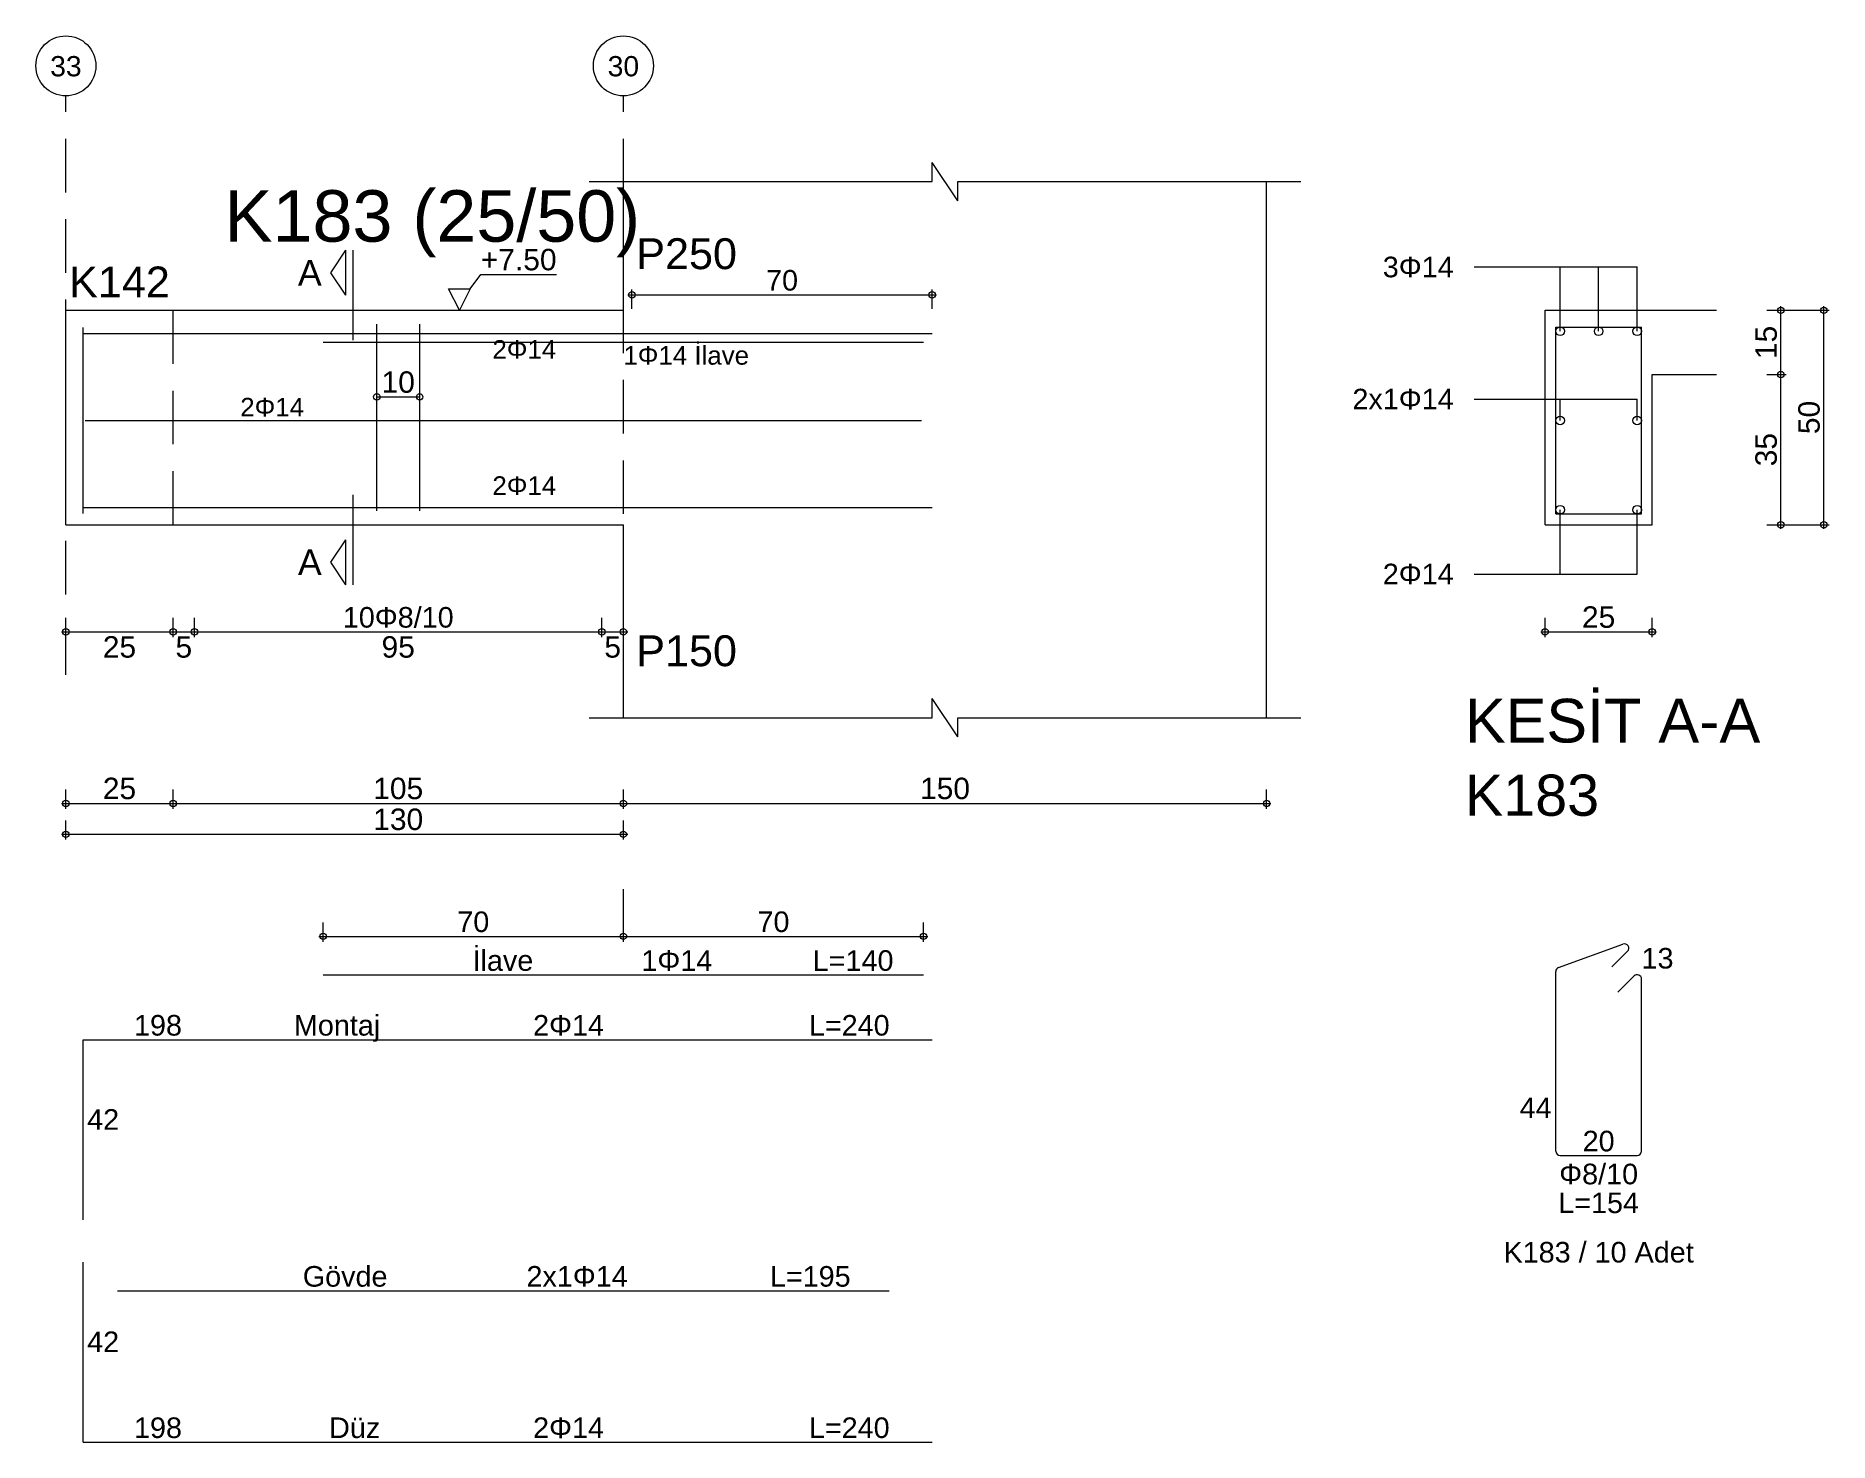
# Model space of a CAD drawing. Header units: millimetres. Extents: x 23801 to 80069, y 9628 to 14137.
# Drawn here: x 45522 to 46150, y 9701 to 10193 of the extents above; entities that cross this region are included whole.
import ezdxf

# ---------------------------------------------------------------- set-up
doc = ezdxf.new("R2010")
doc.units = ezdxf.units.MM
doc.linetypes.add('DASHDOT2', pattern=[12.7, 6.35, -3.175, 0, -3.175])
doc.linetypes.add('DASHED4', pattern=[18.75, 12.5, -6.25])
doc.layers.add('aks', color=251, linetype='DASHDOT2', lineweight=35)
for name, color, linetype in [('Donatı Topl. Uzun. Yazısı', 7, 'Continuous'), ('Donatı Uz. Yazısı', 7, 'Continuous'), ('Donatı Yazısı', 7, 'Continuous'), ('Donatı Çizgisi', 7, 'Continuous'), ('Kiriş', 7, 'Continuous'), ('Standart', 7, 'Continuous'), ('Ölçülendirme', 7, 'Continuous')]:
    doc.layers.add(name, color=color, linetype=linetype)
doc.styles.add('arial_1_18', font='arial.ttf', dxfattribs={"height": 0.2})

# ---------------------------------------------------------------- blocks, each defined once
blk = doc.blocks.new('IDE475Entity7443')
at = {"layer": 'aks', "color": 30, "linetype": 'DASHED4', "lineweight": 5}
for points in [[(23631.27, 1648.65), (23631.27, 1783.65)], [(23761.27, 1648.65), (23761.27, 1783.65)], [(23761.27, 1587.65), (23761.27, 1598.65)]]:
    blk.add_lwpolyline(points, dxfattribs=at)
at = {"layer": 'aks', "color": 1, "linetype": 'Continuous', "lineweight": 5}
for centre in [(23631.27, 1790.65), (23761.27, 1790.65)]:
    blk.add_circle(centre, 7, dxfattribs=at)
at = {"layer": 'Donatı Çizgisi', "color": 5, "linetype": 'Continuous', "lineweight": 5}
for points in [[(23635.27, 1686.25), (23635.27, 1729.65)], [(23635.27, 1728.25), (23833.27, 1728.25)], [(23703.77, 1686.85), (23703.77, 1730.45)], [(23713.77, 1686.85), (23713.77, 1730.45)], [(23978.69, 1686.15), (23978.69, 1729.75)], [(23978.69, 1729.75), (23998.69, 1729.75)], [(23998.69, 1686.15), (23998.69, 1729.75)], [(23691.27, 1726.25), (23831.27, 1726.25)], [(23635.77, 1707.95), (23830.77, 1707.95)], [(23635.27, 1687.65), (23833.27, 1687.65)], [(23978.69, 1686.15), (23998.69, 1686.15)], [(23979.36, 1580.39), (23994.36, 1585.86)], [(23991.79, 1580.54), (23995.43, 1584.18)], [(23691.27, 1578.65), (23831.27, 1578.65)], [(23978.69, 1537.57), (23978.69, 1579.44)], [(23993.17, 1574.63), (23996.94, 1578.41)], [(23998.69, 1537.57), (23998.69, 1577.69)], [(23635.27, 1521.55), (23635.27, 1563.55)], [(23635.27, 1563.55), (23833.27, 1563.55)], [(23979.71, 1536.55), (23997.67, 1536.55)], [(23635.27, 1469.7), (23635.27, 1511.7)], [(23643.27, 1505), (23823.27, 1505)], [(23635.27, 1469.7), (23833.27, 1469.7)]]:
    blk.add_lwpolyline(points, dxfattribs=at)
for centre in [(23979.69, 1728.75), (23988.69, 1728.75), (23997.69, 1728.75), (23979.69, 1707.95), (23997.69, 1707.95), (23979.69, 1687.15), (23997.69, 1687.15)]:
    blk.add_circle(centre, 1, dxfattribs=at)
for centre, start, end in [((23994.71, 1584.9), 315, 110), ((23979.71, 1579.44), 110, 180), ((23997.67, 1577.69), 0, 135), ((23979.71, 1537.57), 180, 270), ((23997.67, 1537.57), 270, 0)]:
    blk.add_arc(centre, 1.02, start, end, dxfattribs=at)
at = {"layer": 'Kiriş', "color": 1, "linetype": 'Continuous', "lineweight": 5}
for points in [[(23833.27, 1763.65), (23833.27, 1768.15)], [(23839.27, 1759.15), (23833.27, 1768.15)], [(23753.27, 1763.65), (23833.27, 1763.65)], [(23761.27, 1733.65), (23761.27, 1763.65)], [(23839.27, 1759.15), (23839.27, 1763.65)], [(23839.27, 1763.65), (23919.27, 1763.65)], [(23911.27, 1638.65), (23911.27, 1763.65)], [(23631.27, 1683.65), (23631.27, 1733.65)], [(23631.27, 1733.65), (23761.27, 1733.65)], [(23976.19, 1683.65), (23976.19, 1733.65)], [(23976.19, 1733.65), (24016.19, 1733.65)], [(24001.19, 1718.65), (24016.19, 1718.65)], [(24001.19, 1683.65), (24001.19, 1718.65)], [(23631.27, 1683.65), (23761.27, 1683.65)], [(23761.27, 1638.65), (23761.27, 1683.65)], [(23976.19, 1683.65), (24001.19, 1683.65)], [(23839.27, 1634.15), (23833.27, 1643.15)], [(23833.27, 1638.65), (23833.27, 1643.15)], [(23753.27, 1638.65), (23833.27, 1638.65)], [(23839.27, 1638.65), (23919.27, 1638.65)], [(23839.27, 1634.15), (23839.27, 1638.65)]]:
    blk.add_lwpolyline(points, dxfattribs=at)
at = {"layer": 'Kiriş', "color": 1, "linetype": 'DASHED4', "lineweight": 5}
for points in [[(23631.27, 1683.65), (23631.27, 1733.65)], [(23656.27, 1683.65), (23656.27, 1733.65)]]:
    blk.add_lwpolyline(points, dxfattribs=at)
at = {"layer": 'Ölçülendirme', "color": 1, "linetype": 'Continuous', "lineweight": 5}
for points in [[(23693.02, 1742.4), (23696.52, 1747.65)], [(23696.52, 1737.15), (23696.52, 1747.65)], [(23698.27, 1726.65), (23698.27, 1747.65)], [(23696.52, 1737.15), (23693.02, 1742.4)], [(23725.52, 1738.65), (23728.02, 1741.98)], [(23728.02, 1741.98), (23745.69, 1741.98)], [(23959.69, 1743.75), (23997.69, 1743.75)], [(23979.69, 1728.75), (23979.69, 1743.75)], [(23988.69, 1728.75), (23988.69, 1743.75)], [(23997.69, 1728.75), (23997.69, 1743.75)], [(23723.02, 1733.65), (23720.52, 1738.65)], [(23720.52, 1738.65), (23725.52, 1738.65)], [(23725.52, 1738.65), (23723.02, 1733.65)], [(23762.27, 1737.25), (23834.27, 1737.25)], [(23763.27, 1734), (23763.27, 1738.5)], [(23833.27, 1734), (23833.27, 1738.5)], [(23723.02, 1733.65), (23723.02, 1733.65)], [(24027.94, 1733.65), (24042.44, 1733.65)], [(24031.19, 1682.65), (24031.19, 1734.65)], [(24041.19, 1682.65), (24041.19, 1734.65)], [(24027.94, 1718.65), (24032.44, 1718.65)], [(23703.77, 1713.45), (23713.77, 1713.45)], [(23959.69, 1712.95), (23997.69, 1712.95)], [(23979.69, 1707.95), (23979.69, 1712.95)], [(23997.69, 1707.95), (23997.69, 1712.95)], [(23698.27, 1669.65), (23698.27, 1690.65)], [(23979.69, 1672.15), (23979.69, 1687.15)], [(23997.69, 1672.15), (23997.69, 1687.15)], [(24027.94, 1683.65), (24042.44, 1683.65)], [(23693.02, 1674.9), (23696.52, 1680.15)], [(23696.52, 1669.65), (23696.52, 1680.15)], [(23696.52, 1669.65), (23693.02, 1674.9)], [(23959.69, 1672.15), (23997.69, 1672.15)], [(23631.27, 1657.4), (23631.27, 1661.9)], [(23656.27, 1657.4), (23656.27, 1661.9)], [(23661.27, 1657.4), (23661.27, 1661.9)], [(23756.27, 1657.4), (23756.27, 1661.9)], [(23761.27, 1657.4), (23761.27, 1661.9)], [(23976.19, 1657.4), (23976.19, 1661.9)], [(24001.19, 1657.4), (24001.19, 1661.9)], [(23630.27, 1658.65), (23762.27, 1658.65)], [(23975.19, 1658.65), (24002.19, 1658.65)], [(23630.27, 1618.65), (23912.27, 1618.65)], [(23631.27, 1617.4), (23631.27, 1621.9)], [(23656.27, 1617.4), (23656.27, 1621.9)], [(23761.27, 1617.4), (23761.27, 1621.9)], [(23911.27, 1617.4), (23911.27, 1621.9)], [(23631.27, 1610.2), (23631.27, 1614.7)], [(23761.27, 1610.2), (23761.27, 1614.7)], [(23630.27, 1611.45), (23762.27, 1611.45)], [(23691.27, 1586.4), (23691.27, 1590.9)], [(23761.27, 1586.4), (23761.27, 1590.9)], [(23761.27, 1586.4), (23761.27, 1590.9)], [(23831.27, 1586.4), (23831.27, 1590.9)], [(23690.27, 1587.65), (23762.27, 1587.65)], [(23760.27, 1587.65), (23832.27, 1587.65)]]:
    blk.add_lwpolyline(points, dxfattribs=at)
for centre in [(23763.27, 1737.25), (23833.27, 1737.25), (24031.19, 1733.65), (24041.19, 1733.65), (24031.19, 1718.65), (23703.77, 1713.45), (23713.77, 1713.45), (24031.19, 1683.65), (24041.19, 1683.65), (23631.27, 1658.65), (23656.27, 1658.65), (23656.27, 1658.65), (23661.27, 1658.65), (23661.27, 1658.65), (23756.27, 1658.65), (23756.27, 1658.65), (23761.27, 1658.65), (23976.19, 1658.65), (24001.19, 1658.65), (23631.27, 1618.65), (23656.27, 1618.65), (23656.27, 1618.65), (23761.27, 1618.65), (23761.27, 1618.65), (23911.27, 1618.65), (23631.27, 1611.45), (23761.27, 1611.45), (23691.27, 1587.65), (23761.27, 1587.65), (23761.27, 1587.65), (23831.27, 1587.65)]:
    blk.add_circle(centre, 0.75, dxfattribs=at)
at = {"layer": 'aks', "color": 1, "linetype": 'Continuous', "lineweight": 5, "style": 'arial_1_18'}
for s, p in [('33', (23627.6, 1788.21)), ('30', (23757.6, 1788.21))]:
    blk.add_text(s, height=4.725, dxfattribs=at).set_placement(p)
at = {"layer": 'Donatı Topl. Uzun. Yazısı', "color": 1, "linetype": 'Continuous', "lineweight": 5, "style": 'arial_1_18'}
for s, p in [('L=140', (23805.43, 1579.61)), ('L=240', (23804.53, 1564.51)), ('L=154', (23979.27, 1523.11)), ('L=195', (23795.43, 1505.96)), ('L=240', (23804.53, 1470.66))]:
    blk.add_text(s, height=4.8, dxfattribs=at).set_placement(p)
at = {"layer": 'Donatı Uz. Yazısı', "color": 1, "linetype": 'Continuous', "lineweight": 5, "style": 'arial_1_18'}
for s, p in [('13', (23998.69, 1580.15)), ('198', (23647.15, 1564.51)), ('42', (23636.23, 1542.55)), ('44', (23970.27, 1545.27)), ('20', (23984.96, 1537.51)), ('42', (23636.23, 1490.7)), ('198', (23647.15, 1470.66))]:
    blk.add_text(s, height=4.8, dxfattribs=at).set_placement(p)
at = {"layer": 'Donatı Yazısı', "color": 5, "linetype": 'Continuous', "lineweight": 5, "style": 'arial_1_18'}
for s, height, p in [('3Φ14', 4.8, (23938.35, 1741.35)), ('1Φ14 İlave', 4.32, (23761.27, 1720.97)), ('2x1Φ14', 4.8, (23931.27, 1710.55)), ('2Φ14', 4.8, (23938.35, 1669.75)), ('1Φ14', 4.8, (23765.47, 1579.61)), ('2Φ14', 4.8, (23740.21, 1564.51)), ('Φ8/10', 4.8, (23979.49, 1529.83)), ('K183 / 10 Adet', 4.8, (23966.5, 1511.59)), ('2x1Φ14', 4.8, (23738.67, 1505.96)), ('2Φ14', 4.8, (23740.21, 1470.66))]:
    blk.add_text(s, height=height, dxfattribs=at).set_placement(p)
for p in [(23730.73, 1722.37), (23671.93, 1708.91), (23730.73, 1690.61)]:
    blk.add_text('2Φ14', height=4.32, rotation=360, dxfattribs=at).set_placement(p)
at = {"layer": 'Donatı Yazısı', "color": 1, "linetype": 'Continuous', "lineweight": 5, "style": 'arial_1_18'}
for s, p in [('İlave', (23726.1, 1579.61)), ('Montaj', (23684.44, 1564.51)), ('Gövde', (23686.51, 1505.96)), ('Düz', (23692.65, 1470.66))]:
    blk.add_text(s, height=4.8, dxfattribs=at).set_placement(p)
at = {"layer": 'Kiriş', "color": 1, "linetype": 'Continuous', "lineweight": 5, "style": 'arial_1_18'}
for s, height, p in [('K183 (25/50)', 12, (23668.27, 1749.65)), ('P250', 7.2, (23764.27, 1743.25)), ('K142', 7.2, (23632.02, 1736.65)), ('P150', 7.2, (23764.27, 1650.65)), ('KESİT A-A', 10.2, (23957.49, 1632.85)), ('K183', 9.6, (23957.49, 1615.77))]:
    blk.add_text(s, height=height, dxfattribs=at).set_placement(p)
at = {"layer": 'Ölçülendirme', "color": 1, "linetype": 'Continuous', "lineweight": 5, "style": 'arial_1_18'}
for s, height, p in [('+7.50', 5, (23728.02, 1742.98)), ('A', 5.95, (23685.38, 1739.42)), ('70', 4.8, (23794.54, 1738.25)), ('A', 5.95, (23685.38, 1671.92)), ('25', 5, (23984.8, 1659.61)), ('25', 5, (23639.88, 1652.65)), ('5', 5, (23656.83, 1652.65)), ('95', 5, (23704.88, 1652.65)), ('5', 5, (23756.83, 1652.65)), ('25', 5, (23639.88, 1619.65)), ('105', 5, (23702.94, 1619.65)), ('150', 5, (23830.44, 1619.65)), ('130', 5, (23702.94, 1612.45))]:
    blk.add_text(s, height=height, dxfattribs=at).set_placement(p)
for s, rotation, p in [('15', 90, (24030.23, 1722.27)), ('10', 360, (23704.88, 1714.41)), ('50', 90, (24040.23, 1704.77)), ('35', 90, (24030.23, 1697.27))]:
    blk.add_text(s, height=5, rotation=rotation, dxfattribs=at).set_placement(p)
at = {"layer": 'Ölçülendirme', "color": 5, "linetype": 'Continuous', "lineweight": 5, "style": 'arial_1_18'}
for s, p in [('10Φ8/10', (23695.84, 1659.65)), ('70', (23722.54, 1588.65)), ('70', (23792.54, 1588.65))]:
    blk.add_text(s, height=4.8, dxfattribs=at).set_placement(p)

msp = doc.modelspace()

# ---------------------------------------------------------------- block references
at = {"layer": 'Standart', "xscale": 1.5, "yscale": 1.5, "zscale": 1.5}
msp.add_blockref('IDE475Entity7443', (10086.06, 7496.94), dxfattribs=at)

doc.saveas('drawing.dxf')
